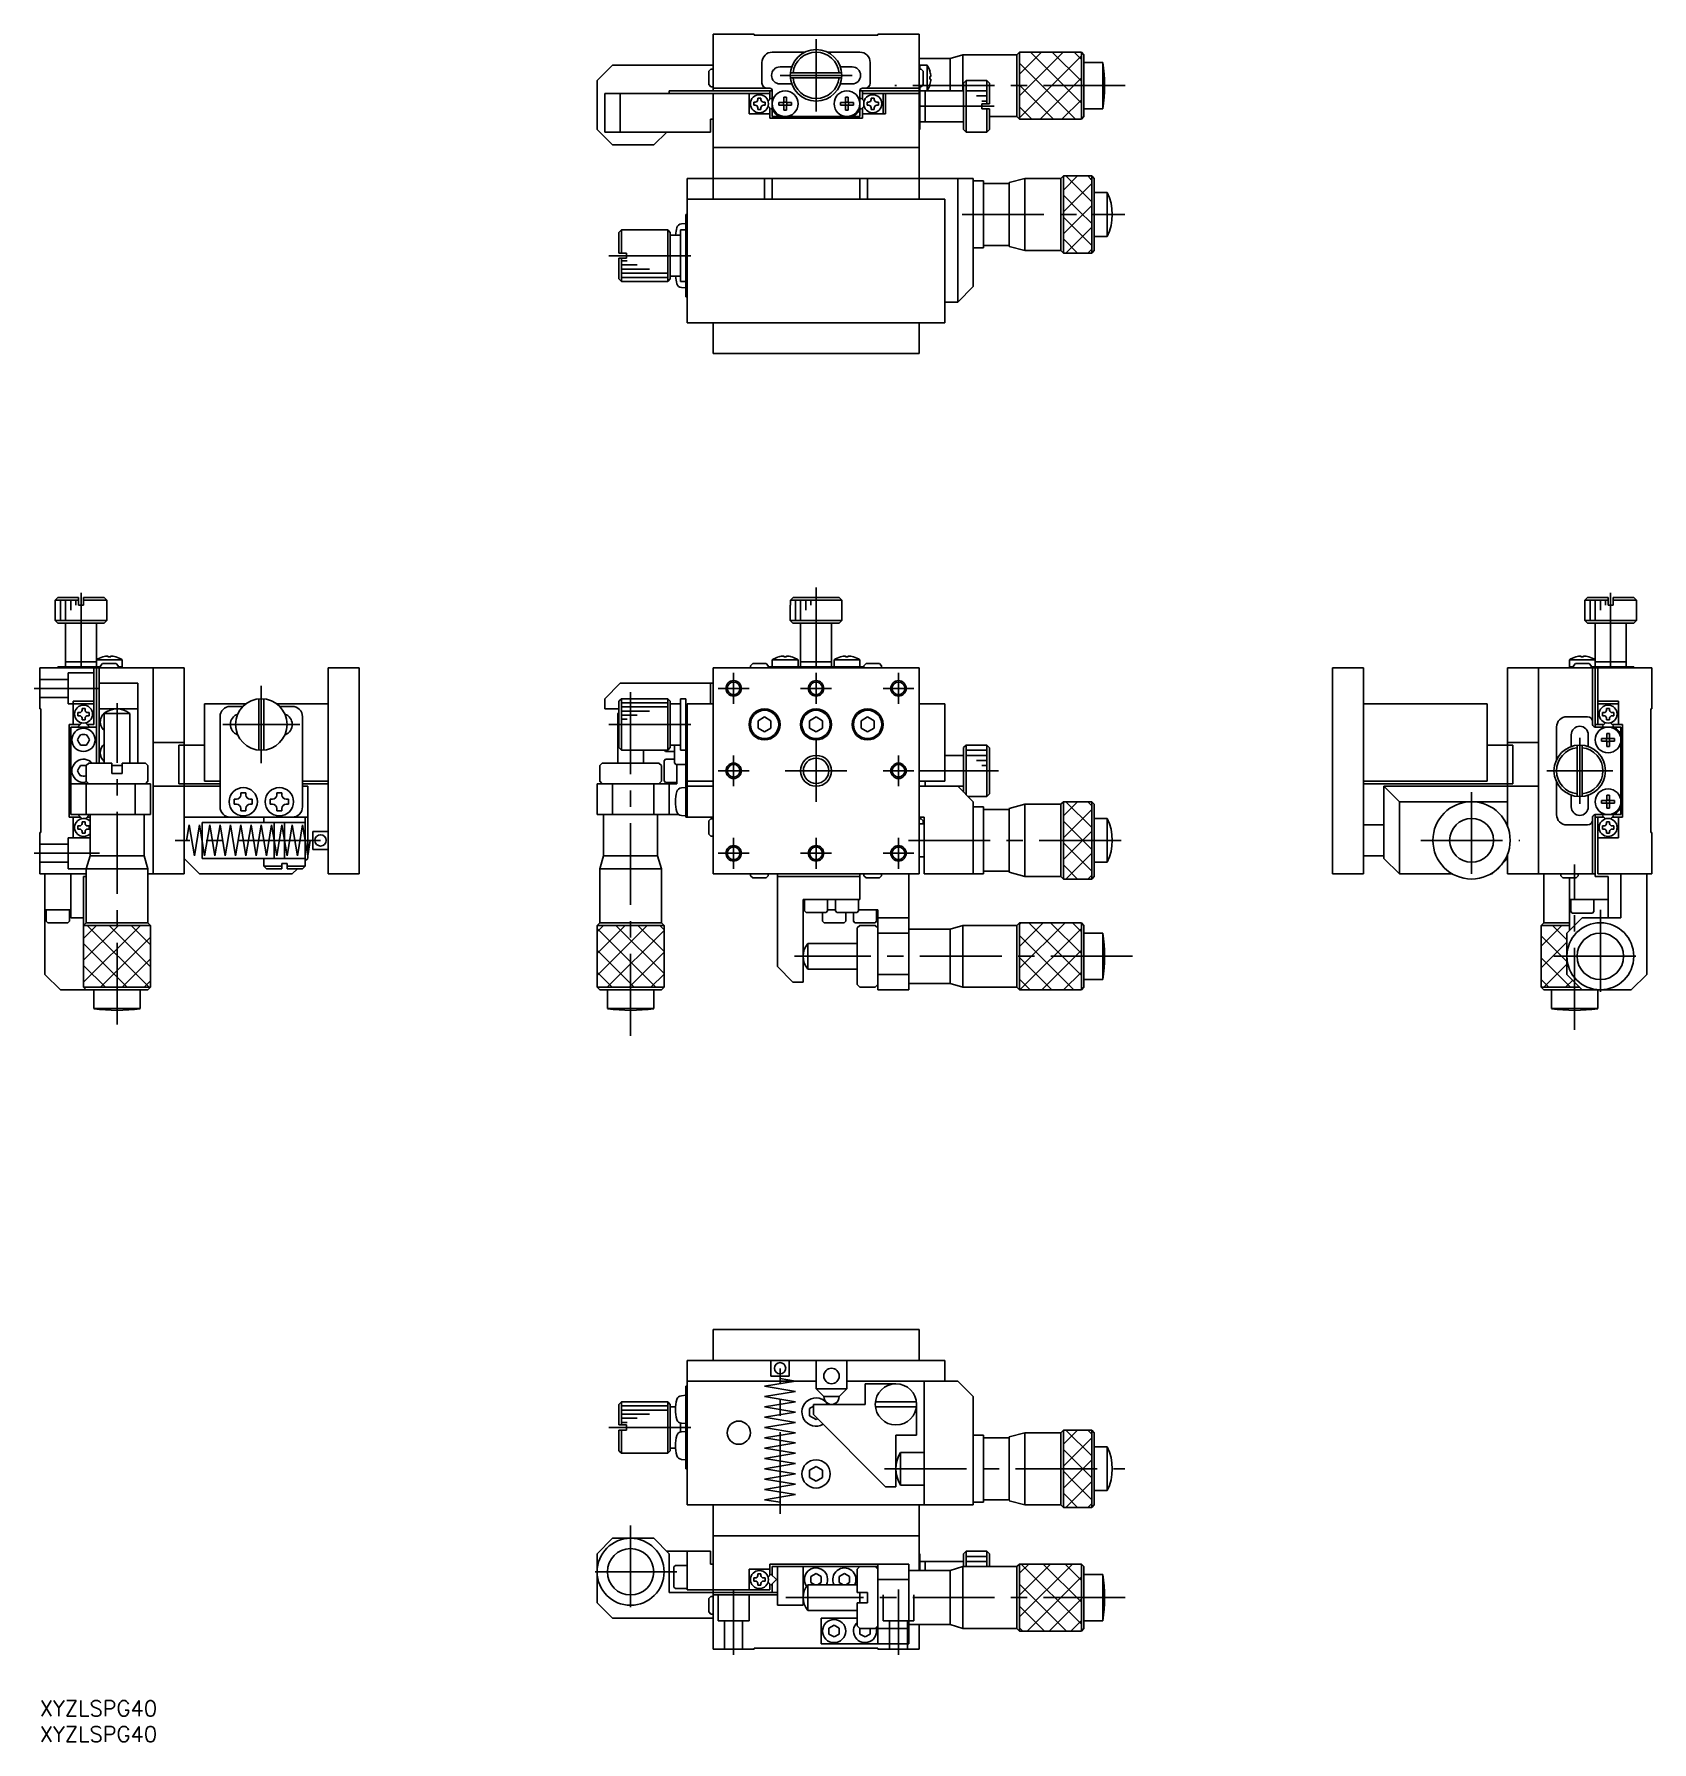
# Model space of a CAD drawing. Extents: x -1 to 313, y -8 to 323.
import ezdxf

# ---------------------------------------------------------------- set-up
doc = ezdxf.new("R2010")
doc.units = 0
doc.header["$LTSCALE"] = 0.5
doc.linetypes.add('CENTER', pattern=[50.8, 31.75, -6.35, 6.35, -6.35])
doc.linetypes.add('DASHED', pattern=[19.05, 12.7, -6.35])
for name, color, linetype in [('MSM_CENTER', 1, 'CENTER'), ('MSM_CONTINUOUS', 7, 'CONTINUOUS'), ('MSM_DASHED', 4, 'DASHED'), ('MSM_NARROW', 5, 'CONTINUOUS'), ('MSM_PART_NUMBER', 7, 'CONTINUOUS')]:
    doc.layers.add(name, color=color, linetype=linetype)
doc.styles.get("Standard").update_dxf_attribs({"font": 'txt.shx', "height": 3, "bigfont": 'bigfont.shx'})

# ---------------------------------------------------------------- blocks, each defined once
blk = doc.blocks.new('*U5')
at = {"layer": 'MSM_PART_NUMBER'}
blk.add_text('XYZLSPG40', height=3, dxfattribs=at).set_placement((0, -3))
blk = doc.blocks.new('*U6')
at = {"layer": 'MSM_PART_NUMBER'}
blk.add_text('XYZLSPG40', height=3, dxfattribs=at).set_placement((0, -8))

msp = doc.modelspace()

# ---------------------------------------------------------------- linework, layer by layer
at = {"layer": 'MSM_CENTER'}
for p, q in [((150.69, 308.42), (150.69, 322.42)), ((143.69, 315.42), (157.69, 315.42)), ((210.72, 313.42), (165.96, 313.42)), ((185.24, 309.42), (170.84, 309.42)), ((179.03, 288.42), (210.62, 288.42)), ((110.48, 280.42), (127.48, 280.42)), ((150.69, 200.45), (150.69, 216.03)), ((8, 215), (8, 200.6)), ((304.93, 215), (304.93, 200.45)), ((134.69, 199.45), (134.69, 193.45)), ((150.69, 199.45), (150.69, 193.45)), ((166.69, 199.45), (166.69, 193.45)), ((11.56, 196.45), (-1.1, 196.45)), ((43, 181.95), (43, 196.95)), ((114.69, 129.03), (114.69, 195.69)), ((131.69, 196.45), (137.69, 196.45)), ((147.69, 196.45), (153.69, 196.45)), ((163.69, 196.45), (169.69, 196.45)), ((15, 131.19), (15, 193.55)), ((35.5, 189.45), (50.5, 189.45)), ((110.48, 189.45), (127.21, 189.45)), ((150.69, 186.45), (150.69, 174.45)), ((298.93, 174.05), (298.93, 186.85)), ((134.69, 183.45), (134.69, 177.45)), ((166.69, 183.45), (166.69, 177.45)), ((131.69, 180.45), (137.69, 180.45)), ((144.69, 180.45), (156.69, 180.45)), ((163.69, 180.45), (169.69, 180.45)), ((186.11, 180.45), (170.69, 180.45)), ((292.53, 180.45), (305.33, 180.45)), ((277.93, 176.33), (277.93, 157.62)), ((54.5, 166.95), (26.3, 166.95)), ((134.69, 167.45), (134.69, 161.45)), ((150.69, 167.45), (150.69, 161.45)), ((166.69, 167.45), (166.69, 161.45)), ((168.61, 166.95), (210.62, 166.95)), ((268.07, 166.95), (287.33, 166.95)), ((11.56, 164.45), (-1.1, 164.45)), ((131.69, 164.45), (137.69, 164.45)), ((147.69, 164.45), (153.69, 164.45)), ((163.69, 164.45), (169.69, 164.45)), ((297.93, 130.19), (297.93, 162.29)), ((302.93, 153.45), (302.93, 135.45)), ((212.12, 144.45), (146.49, 144.45)), ((293.93, 144.45), (311.93, 144.45)), ((143.69, 36.24), (143.69, 64.44)), ((110.48, 53), (127.09, 53)), ((164, 45), (210.62, 45)), ((114.69, 34), (114.69, 16)), ((123.69, 25), (105.69, 25)), ((134.69, 21.56), (134.69, 8.9)), ((210.72, 20), (144.8, 20)), ((166.69, 21.56), (166.69, 8.9))]:
    msp.add_line(p, q, dxfattribs=at)
at = {"layer": 'MSM_CONTINUOUS'}
for p, q in [((138.69, 323.42), (130.69, 323.42)), ((130.69, 323.42), (130.69, 312.42)), ((138.69, 323.22), (138.69, 323.42)), ((138.69, 323.22), (162.69, 323.22)), ((162.69, 323.42), (170.69, 323.42)), ((162.69, 323.42), (162.69, 323.22)), ((170.69, 323.42), (170.69, 301.42)), ((148.51, 319.92), (142.19, 319.92)), ((159.19, 319.92), (152.87, 319.92)), ((170.69, 318.67), (176.69, 318.67)), ((176.69, 318.67), (179.19, 319.42)), ((176.69, 318.67), (176.69, 312.42)), ((189.69, 319.42), (179.19, 319.42)), ((179.19, 312.42), (179.19, 319.42)), ((190.19, 319.92), (189.69, 319.42)), ((189.69, 307.42), (189.69, 319.42)), ((190.19, 319.91), (190.2, 319.92)), ((190.19, 319.92), (190.19, 306.92)), ((202.19, 319.92), (190.19, 319.92)), ((202.19, 319.92), (202.19, 306.92)), ((202.19, 319.92), (202.69, 319.42)), ((202.69, 319.42), (202.69, 307.42)), ((108.19, 314.42), (111.19, 317.42)), ((111.19, 317.42), (130.69, 317.42)), ((129.89, 316.22), (130.29, 316.62)), ((129.89, 316.22), (129.89, 313.62)), ((130.29, 316.62), (130.69, 316.62)), ((140.19, 313.92), (140.19, 317.92)), ((143.69, 317.07), (145.97, 317.07)), ((145.71, 315.92), (155.66, 315.92)), ((155.66, 314.92), (145.71, 314.92)), ((155.41, 317.07), (157.69, 317.07)), ((161.19, 313.92), (161.19, 317.92)), ((172.23, 317.42), (170.69, 317.42)), ((171.09, 316.62), (170.69, 316.62)), ((170.84, 317.42), (170.84, 316.62)), ((171.09, 316.62), (171.49, 316.22)), ((171.49, 313.62), (171.49, 316.22)), ((172.23, 317.42), (172.23, 312.42)), ((172.8, 316.17), (172.81, 316.18)), ((172.8, 315.18), (172.97, 315.18)), ((172.8, 314.66), (172.8, 315.18)), ((202.69, 317.92), (206.35, 317.92)), ((206.35, 317.92), (206.35, 308.92)), ((108.19, 314.42), (108.19, 304.92)), ((141.69, 311.92), (109.69, 311.92)), ((109.69, 311.92), (109.69, 304.42)), ((112.69, 304.42), (112.69, 311.92)), ((122.19, 312.42), (122.19, 311.92)), ((130.69, 312.42), (122.19, 312.42)), ((130.29, 313.22), (129.89, 313.62)), ((130.29, 313.22), (130.69, 313.22)), ((130.69, 312.92), (141.69, 312.92)), ((130.69, 312.42), (142.19, 312.42)), ((130.69, 301.42), (130.69, 311.92)), ((137.69, 311.92), (137.69, 307.92)), ((141.19, 312.92), (141.69, 312.92)), ((141.69, 312.42), (141.69, 310.73)), ((142.19, 312.42), (142.19, 307.42)), ((142.19, 309.42), (142.19, 312.42)), ((145.97, 313.77), (143.69, 313.77)), ((157.69, 313.77), (155.41, 313.77)), ((170.69, 312.42), (159.19, 312.42)), ((159.19, 312.42), (159.19, 307.42)), ((159.19, 309.42), (159.19, 312.42)), ((170.69, 312.92), (159.69, 312.92)), ((159.69, 312.92), (160.19, 312.92)), ((159.69, 312.42), (159.69, 310.73)), ((170.69, 311.92), (159.69, 311.92)), ((163.69, 311.92), (163.69, 307.92)), ((164.19, 311.92), (164.19, 307.92)), ((164.19, 311.92), (170.84, 311.92)), ((171.09, 313.22), (170.69, 313.22)), ((170.84, 313.22), (170.84, 304.92)), ((179.34, 312.42), (170.84, 312.42)), ((171.49, 313.62), (171.09, 313.22)), ((171.84, 306.42), (171.84, 312.42)), ((172.97, 314.66), (172.8, 314.66)), ((172.81, 313.65), (172.8, 313.66)), ((179.84, 314.42), (179.34, 313.92)), ((179.34, 304.92), (179.34, 313.92)), ((183.84, 314.42), (179.84, 314.42)), ((179.84, 314.42), (179.84, 304.42)), ((183.84, 309.92), (183.84, 314.42)), ((184.34, 313.92), (183.84, 314.42)), ((184.34, 313.92), (184.34, 309.92)), ((138.59, 310.22), (138.59, 309.62)), ((138.59, 310.22), (138.89, 310.22)), ((138.59, 309.62), (138.89, 309.62)), ((139.39, 311.02), (139.39, 310.72)), ((139.99, 311.02), (139.39, 311.02)), ((139.39, 308.82), (139.39, 309.12)), ((139.39, 308.82), (139.99, 308.82)), ((139.99, 311.02), (139.99, 310.72)), ((139.99, 308.82), (139.99, 309.12)), ((140.79, 310.22), (140.49, 310.22)), ((140.79, 309.62), (140.49, 309.62)), ((140.79, 310.22), (140.79, 309.62)), ((141.37, 310.41), (141.94, 310.98)), ((141.37, 309.43), (141.94, 308.86)), ((141.69, 309.11), (141.69, 307.12)), ((141.94, 310.98), (142.19, 310.73)), ((141.94, 308.86), (142.19, 309.11)), ((143.43, 310.18), (144.43, 310.18)), ((143.43, 309.66), (143.43, 310.18)), ((144.43, 309.66), (143.43, 309.66)), ((144.39, 309.66), (144.39, 310.18)), ((144.43, 311.17), (144.95, 311.17)), ((144.43, 310.18), (144.43, 311.17)), ((144.43, 310.22), (144.95, 310.22)), ((144.43, 308.66), (144.43, 309.66)), ((144.95, 309.61), (144.43, 309.61)), ((144.95, 308.66), (144.43, 308.66)), ((144.95, 311.17), (144.95, 310.18)), ((144.95, 310.18), (145.95, 310.18)), ((144.95, 309.66), (144.95, 308.66)), ((145.95, 309.66), (144.95, 309.66)), ((144.99, 310.18), (144.99, 309.66)), ((145.95, 310.18), (145.95, 309.66)), ((155.43, 310.18), (156.43, 310.18)), ((155.43, 309.66), (155.43, 310.18)), ((156.43, 309.66), (155.43, 309.66)), ((156.39, 309.66), (156.39, 310.18)), ((156.43, 311.17), (156.95, 311.17)), ((156.43, 310.18), (156.43, 311.17)), ((156.43, 310.22), (156.95, 310.22)), ((156.43, 308.66), (156.43, 309.66)), ((156.95, 309.61), (156.43, 309.61)), ((156.95, 308.66), (156.43, 308.66)), ((156.95, 311.17), (156.95, 310.18)), ((156.95, 310.18), (157.95, 310.18)), ((156.95, 309.66), (156.95, 308.66)), ((157.95, 309.66), (156.95, 309.66)), ((156.99, 310.18), (156.99, 309.66)), ((157.95, 310.18), (157.95, 309.66)), ((159.44, 310.98), (159.19, 310.73)), ((159.19, 309.13), (159.19, 307.92)), ((159.44, 308.86), (159.19, 309.11)), ((160.01, 310.41), (159.44, 310.98)), ((160.01, 309.43), (159.44, 308.86)), ((159.69, 309.11), (159.69, 307.12)), ((160.59, 310.22), (160.89, 310.22)), ((160.59, 310.22), (160.59, 309.62)), ((160.59, 309.62), (160.89, 309.62)), ((161.39, 311.02), (161.99, 311.02)), ((161.39, 311.02), (161.39, 310.72)), ((161.39, 308.82), (161.39, 309.12)), ((161.99, 308.82), (161.39, 308.82)), ((161.99, 311.02), (161.99, 310.72)), ((161.99, 308.82), (161.99, 309.12)), ((162.79, 310.22), (162.49, 310.22)), ((162.79, 309.62), (162.49, 309.62)), ((162.79, 310.22), (162.79, 309.62)), ((182.84, 308.92), (182.84, 309.92)), ((184.34, 309.92), (182.84, 309.92)), ((182.84, 308.92), (184.34, 308.92)), ((183.84, 304.42), (183.84, 308.92)), ((184.34, 308.92), (184.34, 304.92)), ((202.69, 308.92), (206.35, 308.92)), ((111.19, 301.92), (108.19, 304.92)), ((130.19, 306.92), (130.69, 306.92)), ((130.19, 304.42), (130.19, 306.92)), ((137.69, 307.92), (141.69, 307.92)), ((159.69, 307.12), (141.69, 307.12)), ((159.19, 307.42), (142.19, 307.42)), ((144.19, 307.42), (159.04, 307.42)), ((164.19, 307.92), (159.69, 307.92)), ((170.84, 304.92), (170.69, 304.92)), ((170.84, 306.42), (179.34, 306.42)), ((179.34, 304.92), (179.84, 304.42)), ((183.84, 304.42), (184.34, 304.92)), ((189.69, 307.42), (184.34, 307.42)), ((189.69, 307.42), (190.19, 306.92)), ((202.19, 306.92), (190.19, 306.92)), ((202.19, 306.92), (202.69, 307.42)), ((130.19, 304.42), (109.69, 304.42)), ((111.19, 301.92), (119.19, 301.92)), ((121.69, 304.42), (119.19, 301.92)), ((179.84, 304.42), (183.84, 304.42)), ((130.69, 301.42), (170.69, 301.42)), ((170.69, 301.42), (130.69, 301.42)), ((130.69, 291.42), (130.69, 301.42)), ((170.69, 291.42), (170.69, 301.42)), ((181.19, 295.42), (125.69, 295.42)), ((125.69, 267.42), (125.69, 295.42)), ((140.69, 291.42), (140.69, 295.42)), ((142.19, 291.42), (142.19, 295.42)), ((159.19, 291.42), (159.19, 295.42)), ((160.69, 291.42), (160.69, 295.42)), ((178.19, 295.42), (178.19, 271.42)), ((181.19, 295.42), (181.19, 274.42)), ((191.19, 295.42), (188.19, 294.61)), ((191.19, 295.42), (198.19, 295.42)), ((191.19, 281.42), (191.19, 295.42)), ((198.19, 295.42), (198.69, 295.92)), ((198.19, 295.42), (198.19, 281.42)), ((198.69, 295.92), (198.69, 280.92)), ((204.19, 295.92), (198.69, 295.92)), ((204.19, 280.92), (204.19, 295.92)), ((204.19, 295.92), (204.69, 295.42)), ((204.69, 295.42), (204.69, 281.42)), ((181.19, 294.92), (183.19, 294.92)), ((183.19, 294.92), (183.19, 281.92)), ((183.19, 294.42), (188.19, 294.42)), ((188.19, 282.22), (188.19, 294.61)), ((207.19, 292.67), (204.69, 292.67)), ((207.19, 292.67), (207.19, 284.17)), ((125.39, 288.42), (125.69, 288.42)), ((125.39, 272.42), (125.39, 288.42)), ((175.69, 291.42), (125.69, 291.42)), ((175.69, 291.42), (175.69, 267.42)), ((112.39, 284.92), (112.89, 285.42)), ((112.89, 285.42), (112.89, 280.92)), ((112.89, 285.42), (121.89, 285.42)), ((121.89, 285.42), (121.89, 275.42)), ((121.89, 285.42), (122.39, 284.92)), ((124.39, 285.42), (124.39, 275.42)), ((124.39, 285.42), (125.39, 285.42)), ((125.39, 286.67), (124.54, 286.59)), ((112.39, 284.92), (112.39, 280.92)), ((122.39, 275.92), (122.39, 284.92)), ((122.39, 284.42), (124.39, 284.42)), ((181.19, 281.92), (183.19, 281.92)), ((183.19, 282.42), (188.19, 282.42)), ((191.19, 281.42), (188.19, 282.22)), ((207.19, 284.17), (204.69, 284.17)), ((112.39, 280.92), (113.89, 280.92)), ((112.39, 279.92), (112.39, 275.92)), ((113.89, 279.92), (112.39, 279.92)), ((112.89, 279.92), (112.89, 275.42)), ((113.89, 280.92), (113.89, 279.92)), ((191.19, 281.42), (198.19, 281.42)), ((198.69, 280.92), (198.19, 281.42)), ((204.19, 280.92), (198.69, 280.92)), ((204.69, 281.42), (204.19, 280.92)), ((112.39, 275.92), (112.89, 275.42)), ((112.89, 275.42), (121.89, 275.42)), ((122.39, 275.92), (121.89, 275.42)), ((124.39, 276.42), (122.39, 276.42)), ((124.39, 275.42), (125.39, 275.42)), ((124.54, 274.24), (125.39, 274.17)), ((125.69, 272.42), (125.39, 272.42)), ((178.19, 271.42), (181.19, 274.42)), ((175.69, 271.42), (178.19, 271.42)), ((125.69, 267.42), (175.69, 267.42)), ((130.69, 267.42), (130.69, 261.42)), ((170.69, 267.42), (170.69, 261.42)), ((130.69, 261.42), (170.69, 261.42)), ((3.5, 214.1), (3, 213.6)), ((7.5, 213.6), (3, 213.6)), ((3, 213.6), (3, 209.6)), ((3.5, 214.1), (7.5, 214.1)), ((7.5, 214.1), (7.5, 212.6)), ((8.5, 212.6), (7.5, 212.6)), ((8.5, 214.1), (12.5, 214.1)), ((8.5, 212.6), (8.5, 214.1)), ((13, 213.6), (8.5, 213.6)), ((13, 213.6), (12.5, 214.1)), ((13, 209.6), (13, 213.6)), ((145.71, 212.6), (145.69, 212.6)), ((145.69, 212.6), (145.69, 209.6)), ((145.71, 213.6), (146.22, 214.1)), ((155.66, 213.6), (145.71, 213.6)), ((145.71, 213.6), (145.71, 212.6)), ((146.22, 214.1), (155.16, 214.1)), ((155.16, 214.1), (155.66, 213.6)), ((155.66, 212.6), (155.66, 213.6)), ((155.69, 212.6), (155.66, 212.6)), ((155.69, 209.6), (155.69, 212.6)), ((300.43, 214.1), (299.93, 213.6)), ((304.43, 213.6), (299.93, 213.6)), ((299.93, 213.6), (299.93, 209.6)), ((300.43, 214.1), (304.43, 214.1)), ((304.43, 214.1), (304.43, 212.6)), ((305.43, 212.6), (304.43, 212.6)), ((305.43, 214.1), (309.43, 214.1)), ((305.43, 212.6), (305.43, 214.1)), ((309.93, 213.6), (305.43, 213.6)), ((309.93, 213.6), (309.43, 214.1)), ((309.93, 209.6), (309.93, 213.6)), ((3, 209.6), (3.5, 209.1)), ((3, 209.6), (13, 209.6)), ((12.5, 209.1), (3.5, 209.1)), ((5, 209.1), (5, 200.6)), ((11, 200.6), (11, 209.1)), ((12.5, 209.1), (13, 209.6)), ((145.69, 209.6), (155.69, 209.6)), ((145.69, 209.6), (146.19, 209.1)), ((155.19, 209.1), (146.19, 209.1)), ((147.69, 209.1), (147.69, 200.6)), ((153.69, 200.6), (153.69, 209.1)), ((155.19, 209.1), (155.69, 209.6)), ((299.93, 209.6), (309.93, 209.6)), ((299.93, 209.6), (300.43, 209.1)), ((309.43, 209.1), (300.43, 209.1)), ((301.93, 209.1), (301.93, 200.6)), ((307.93, 200.6), (307.93, 209.1)), ((309.43, 209.1), (309.93, 209.6)), ((12.24, 202.57), (12.24, 202.57)), ((13.24, 202.74), (13.24, 202.57)), ((13.76, 202.57), (13.24, 202.57)), ((13.76, 202.74), (13.76, 202.57)), ((14.76, 202.57), (14.76, 202.57)), ((143.43, 202.57), (143.43, 202.57)), ((144.43, 202.57), (144.43, 202.74)), ((144.95, 202.57), (144.43, 202.57)), ((144.95, 202.74), (144.95, 202.57)), ((145.95, 202.57), (145.95, 202.57)), ((155.43, 202.57), (155.43, 202.57)), ((156.43, 202.74), (156.43, 202.57)), ((156.95, 202.57), (156.43, 202.57)), ((156.95, 202.74), (156.95, 202.57)), ((157.95, 202.57), (157.95, 202.57)), ((298.17, 202.57), (298.17, 202.57)), ((299.17, 202.57), (299.17, 202.74)), ((299.69, 202.57), (299.17, 202.57)), ((299.69, 202.74), (299.69, 202.57)), ((0, 192.45), (0, 200.45)), ((28, 200.45), (0, 200.45)), ((3.5, 200.6), (3.5, 200.45)), ((3.5, 200.6), (11.8, 200.6)), ((11, 201.6), (5, 201.6)), ((10.5, 200.45), (10.5, 189.45)), ((11, 201.99), (16, 201.99)), ((11, 200.45), (11, 181.95)), ((11.5, 200.45), (11.5, 181.95)), ((12.2, 201.25), (11.8, 200.85)), ((11.8, 200.85), (11.8, 200.45)), ((12.2, 201.25), (14.8, 201.25)), ((15.2, 200.85), (14.8, 201.25)), ((15.2, 200.85), (15.2, 200.45)), ((15.2, 200.6), (16, 200.6)), ((16, 200.45), (16, 201.99)), ((22, 160.45), (22, 200.45)), ((22, 200.45), (22, 160.45)), ((28, 200.45), (28, 160.45)), ((56, 200.45), (56, 160.45)), ((62, 200.45), (56, 200.45)), ((62, 200.45), (62, 160.45)), ((130.69, 200.45), (130.69, 160.45)), ((130.69, 200.45), (170.69, 200.45)), ((137.99, 200.85), (138.39, 201.25)), ((137.99, 200.85), (137.99, 200.45)), ((140.99, 201.25), (138.39, 201.25)), ((140.99, 201.25), (141.39, 200.85)), ((141.39, 200.85), (141.39, 200.45)), ((141.39, 200.6), (159.99, 200.6)), ((142.19, 201.99), (147.19, 201.99)), ((142.19, 201.99), (142.19, 200.45)), ((147.19, 200.6), (147.19, 201.99)), ((153.69, 201.6), (147.69, 201.6)), ((154.19, 201.99), (159.19, 201.99)), ((154.19, 201.99), (154.19, 200.6)), ((159.19, 200.45), (159.19, 201.99)), ((159.99, 200.85), (160.39, 201.25)), ((159.99, 200.85), (159.99, 200.45)), ((162.99, 201.25), (160.39, 201.25)), ((162.99, 201.25), (163.39, 200.85)), ((163.39, 200.85), (163.39, 200.45)), ((170.69, 200.45), (170.69, 160.45)), ((250.93, 200.45), (256.93, 200.45)), ((250.93, 200.45), (250.93, 160.45)), ((256.93, 200.45), (256.93, 160.45)), ((312.93, 200.45), (284.93, 200.45)), ((284.93, 169.65), (284.93, 200.45)), ((290.93, 200.45), (290.93, 160.45)), ((296.93, 201.99), (301.93, 201.99)), ((296.93, 201.99), (296.93, 200.45)), ((296.93, 200.6), (297.73, 200.6)), ((297.73, 200.85), (298.13, 201.25)), ((297.73, 200.85), (297.73, 200.45)), ((300.73, 201.25), (298.13, 201.25)), ((300.73, 201.25), (301.13, 200.85)), ((301.13, 200.85), (301.13, 200.45)), ((301.13, 200.6), (309.43, 200.6)), ((301.43, 200.45), (301.43, 189.45)), ((307.93, 201.6), (301.93, 201.6)), ((301.93, 200.45), (301.93, 188.95)), ((302.43, 200.6), (302.43, 193.95)), ((302.43, 200.45), (302.43, 189.45)), ((309.43, 200.6), (309.43, 200.45)), ((312.93, 192.45), (312.93, 200.45)), ((19, 197.45), (11.5, 197.45)), ((19, 181.95), (19, 197.45)), ((109.69, 194.45), (112.69, 197.45)), ((130.69, 197.45), (112.69, 197.45)), ((130.19, 197.45), (130.19, 193.45)), ((0, 192.45), (0.2, 192.45)), ((0.2, 168.45), (0.2, 192.45)), ((6.5, 193.95), (6.5, 189.45)), ((6.5, 193.95), (10.5, 193.95)), ((6.5, 193.45), (10.5, 193.45)), ((8.8, 192.55), (8.2, 192.55)), ((8.2, 192.55), (8.2, 192.25)), ((8.8, 192.55), (8.8, 192.25)), ((19, 192.45), (11.5, 192.45)), ((32, 178.45), (32, 193.45)), ((40, 193.45), (32, 193.45)), ((37, 192.95), (39.39, 192.95)), ((42.5, 184.48), (42.5, 194.43)), ((43.5, 184.48), (43.5, 194.43)), ((56, 193.45), (46, 193.45)), ((46.57, 192.95), (49, 192.95)), ((109.69, 194.45), (109.69, 192.45)), ((112.39, 192.45), (109.69, 192.45)), ((112.39, 193.95), (112.89, 194.45)), ((112.39, 193.95), (112.39, 184.95)), ((112.89, 194.45), (112.89, 184.45)), ((112.89, 194.45), (121.89, 194.45)), ((121.89, 194.45), (121.89, 184.45)), ((121.89, 194.45), (122.39, 193.95)), ((122.39, 184.95), (122.39, 193.95)), ((122.39, 193.45), (124.39, 193.45)), ((124.39, 194.45), (124.39, 184.45)), ((124.39, 194.45), (125.39, 194.45)), ((125.39, 194.45), (125.39, 171.45)), ((125.69, 192.95), (125.39, 192.95)), ((125.69, 171.45), (125.69, 193.45)), ((125.69, 193.45), (130.69, 193.45)), ((170.69, 193.45), (175.69, 193.45)), ((175.69, 193.45), (175.69, 178.45)), ((256.93, 193.45), (280.93, 193.45)), ((280.93, 178.45), (280.93, 193.45)), ((302.43, 193.95), (306.43, 193.95)), ((302.43, 193.45), (306.43, 193.45)), ((304.73, 192.55), (304.13, 192.55)), ((304.13, 192.55), (304.13, 192.25)), ((304.73, 192.55), (304.73, 192.25)), ((306.43, 193.95), (306.43, 189.45)), ((312.73, 192.45), (312.93, 192.45)), ((312.73, 192.45), (312.73, 168.45)), ((5.7, 189.45), (5.7, 171.45)), ((7.84, 189.45), (5.7, 189.45)), ((6, 188.95), (6, 171.95)), ((6, 188.95), (11, 188.95)), ((7.4, 191.75), (7.4, 191.15)), ((7.4, 191.75), (7.7, 191.75)), ((7.4, 191.15), (7.7, 191.15)), ((8.13, 189.74), (7.44, 189.05)), ((7.44, 189.05), (7.54, 188.95)), ((8.2, 190.35), (8.2, 190.65)), ((8.2, 190.35), (8.8, 190.35)), ((8.8, 190.35), (8.8, 190.65)), ((8.87, 189.74), (9.56, 189.05)), ((10.5, 189.45), (9.16, 189.45)), ((9.6, 191.75), (9.3, 191.75)), ((9.6, 191.15), (9.3, 191.15)), ((9.56, 189.05), (9.46, 188.95)), ((9.6, 191.75), (9.6, 191.15)), ((12.5, 191.58), (17.5, 191.58)), ((12.5, 191.58), (12.5, 181.95)), ((17.5, 191.58), (17.5, 181.95)), ((35, 173.45), (35, 190.95)), ((51, 190.95), (51, 173.45)), ((112.39, 191.58), (112.19, 191.58)), ((112.19, 191.58), (112.19, 181.95)), ((140.69, 190.9), (139.44, 190.17)), ((139.44, 190.17), (139.44, 188.73)), ((141.94, 190.17), (140.69, 190.9)), ((141.94, 188.73), (141.94, 190.17)), ((150.69, 190.9), (149.44, 190.17)), ((149.44, 190.17), (149.44, 188.73)), ((151.94, 190.17), (150.69, 190.9)), ((151.94, 188.73), (151.94, 190.17)), ((160.69, 190.9), (159.44, 190.17)), ((159.44, 190.17), (159.44, 188.73)), ((161.94, 190.17), (160.69, 190.9)), ((161.94, 188.73), (161.94, 190.17)), ((294.43, 188.95), (294.43, 182.63)), ((296.43, 190.95), (300.43, 190.95)), ((301.93, 189.45), (303.62, 189.45)), ((301.93, 188.95), (306.93, 188.95)), ((303.33, 191.75), (303.33, 191.15)), ((303.33, 191.75), (303.63, 191.75)), ((303.33, 191.15), (303.63, 191.15)), ((303.94, 189.77), (303.37, 189.2)), ((303.37, 189.2), (303.62, 188.95)), ((304.13, 190.35), (304.13, 190.65)), ((304.13, 190.35), (304.73, 190.35)), ((304.73, 190.35), (304.73, 190.65)), ((304.92, 189.77), (305.49, 189.2)), ((305.53, 191.75), (305.23, 191.75)), ((305.53, 191.15), (305.23, 191.15)), ((305.24, 189.45), (307.23, 189.45)), ((305.49, 189.2), (305.24, 188.95)), ((305.53, 191.75), (305.53, 191.15)), ((306.93, 188.95), (306.93, 171.95)), ((307.23, 189.45), (307.23, 171.45)), ((22, 185.95), (28, 185.95)), ((139.44, 188.73), (140.69, 188.01)), ((140.69, 188.01), (141.94, 188.73)), ((149.44, 188.73), (150.69, 188.01)), ((150.69, 188.01), (151.94, 188.73)), ((159.44, 188.73), (160.69, 188.01)), ((160.69, 188.01), (161.94, 188.73)), ((284.93, 185.95), (290.93, 185.95)), ((297.28, 185.17), (297.28, 187.45)), ((300.58, 187.45), (300.58, 185.17)), ((303.17, 186.71), (304.17, 186.71)), ((303.17, 186.19), (303.17, 186.71)), ((304.17, 186.19), (303.17, 186.19)), ((304.13, 186.19), (304.13, 186.71)), ((304.17, 187.71), (304.69, 187.71)), ((304.17, 186.71), (304.17, 187.71)), ((304.17, 186.75), (304.69, 186.75)), ((304.17, 185.19), (304.17, 186.19)), ((304.69, 186.15), (304.17, 186.15)), ((304.69, 187.71), (304.69, 186.71)), ((304.69, 186.71), (305.69, 186.71)), ((304.69, 186.19), (304.69, 185.19)), ((305.69, 186.19), (304.69, 186.19)), ((304.73, 186.71), (304.73, 186.19)), ((305.69, 186.71), (305.69, 186.19)), ((32, 185.45), (27, 185.45)), ((27, 185.45), (27, 177.95)), ((112.39, 184.95), (112.89, 184.45)), ((112.89, 184.45), (121.89, 184.45)), ((117.19, 184.45), (117.19, 181.95)), ((121.19, 182.4), (121.49, 182.7)), ((121.19, 178.5), (121.19, 182.4)), ((121.24, 184.45), (121.49, 184.2)), ((121.49, 184.2), (123.19, 184.2)), ((121.49, 182.7), (123.19, 182.7)), ((122.39, 184.95), (121.89, 184.45)), ((124.39, 185.45), (122.39, 185.45)), ((123.19, 182), (123.19, 185.45)), ((124.39, 184.45), (125.39, 184.45)), ((179.34, 183.45), (175.69, 183.45)), ((179.84, 185.45), (179.34, 184.95)), ((179.34, 176.3), (179.34, 184.95)), ((182.84, 185.45), (179.84, 185.45)), ((179.84, 185.45), (179.84, 175.8)), ((182.84, 185.43), (182.84, 185.45)), ((183.84, 185.43), (182.84, 185.43)), ((183.84, 175.48), (183.84, 185.43)), ((183.84, 185.43), (184.34, 184.92)), ((184.34, 175.98), (184.34, 184.92)), ((280.93, 185.45), (285.93, 185.45)), ((285.93, 185.45), (285.93, 177.95)), ((298.43, 175.48), (298.43, 185.43)), ((299.43, 185.43), (299.43, 175.48)), ((304.69, 185.19), (304.17, 185.19)), ((9, 181.45), (9.5, 181.95)), ((9, 178.45), (9, 181.45)), ((14, 181.95), (9.5, 181.95)), ((14, 181.95), (14, 179.95)), ((16, 181.45), (14, 181.45)), ((16, 179.95), (14, 179.95)), ((16, 181.95), (16, 179.95)), ((20.5, 181.95), (16, 181.95)), ((20.5, 181.95), (21, 181.45)), ((21, 181.45), (21, 178.45)), ((109.19, 181.95), (108.69, 181.45)), ((108.69, 181.45), (108.69, 178.45)), ((120.19, 181.95), (109.19, 181.95)), ((120.69, 181.45), (120.19, 181.95)), ((120.69, 181.45), (120.69, 178.45)), ((123.19, 182), (123.49, 181.7)), ((123.49, 181.7), (125.39, 181.7)), ((123.69, 181.7), (123.69, 177.95)), ((6, 177.95), (21.5, 177.95)), ((9.5, 177.95), (9, 178.45)), ((9, 177.95), (9, 171.95)), ((18.5, 177.95), (18.5, 171.95)), ((21, 178.45), (20.5, 177.95)), ((21.5, 177.95), (21.5, 171.95)), ((22, 177.45), (35, 177.45)), ((27, 177.95), (35, 177.95)), ((32, 178.45), (35, 178.45)), ((40, 176.2), (39, 176.2)), ((39, 176.2), (39, 175.75)), ((40, 176.2), (40, 175.75)), ((47, 176.2), (46, 176.2)), ((46, 176.2), (46, 175.75)), ((47, 176.2), (47, 175.75)), ((51, 178.45), (56, 178.45)), ((51, 177.95), (56, 177.95)), ((51, 177.45), (52, 177.45)), ((52, 177.45), (52, 163.45)), ((108.19, 171.95), (108.19, 177.95)), ((108.19, 177.95), (123.69, 177.95)), ((108.69, 178.45), (109.19, 177.95)), ((111.19, 171.95), (111.19, 177.95)), ((119.19, 171.95), (119.19, 177.95)), ((120.19, 177.95), (120.69, 178.45)), ((121.19, 178.5), (121.49, 178.2)), ((121.49, 178.2), (123.69, 178.2)), ((122.19, 171.95), (122.19, 177.95)), ((124.54, 177.13), (125.39, 177.2)), ((130.69, 178.45), (125.69, 178.45)), ((130.69, 177.45), (125.69, 177.45)), ((170.69, 178.45), (175.69, 178.45)), ((170.69, 177.45), (178.19, 177.45)), ((170.84, 177.45), (179.34, 177.45)), ((171.84, 177.45), (171.84, 178.45)), ((178.19, 177.45), (181.19, 174.45)), ((184.34, 175.98), (183.84, 175.48)), ((256.93, 178.45), (280.93, 178.45)), ((256.93, 177.95), (285.93, 177.95)), ((260.93, 177.45), (263.93, 174.45)), ((260.93, 177.45), (260.93, 163.45)), ((290.93, 177.45), (260.93, 177.45)), ((294.43, 171.95), (294.43, 178.27)), ((297.28, 173.45), (297.28, 175.73)), ((300.58, 175.73), (300.58, 173.45)), ((304.17, 175.71), (304.69, 175.71)), ((304.17, 174.71), (304.17, 175.71)), ((304.69, 175.71), (304.69, 174.71)), ((37.75, 174.95), (37.75, 173.95)), ((37.75, 174.95), (38.2, 174.95)), ((37.75, 173.95), (38.2, 173.95)), ((39, 172.7), (39, 173.15)), ((39, 172.7), (40, 172.7)), ((40, 172.7), (40, 173.15)), ((41.25, 174.95), (40.8, 174.95)), ((41.25, 173.95), (40.8, 173.95)), ((41.25, 173.95), (41.25, 174.95)), ((44.75, 174.95), (44.75, 173.95)), ((44.75, 174.95), (45.2, 174.95)), ((44.75, 173.95), (45.2, 173.95)), ((46, 172.7), (46, 173.15)), ((46, 172.7), (47, 172.7)), ((47, 172.7), (47, 173.15)), ((48.25, 174.95), (47.8, 174.95)), ((48.25, 173.95), (47.8, 173.95)), ((48.25, 173.95), (48.25, 174.95)), ((180.19, 175.45), (182.84, 175.45)), ((181.19, 174.45), (181.19, 160.45)), ((181.19, 173.45), (183.19, 173.45)), ((182.84, 175.48), (183.84, 175.48)), ((182.84, 175.45), (182.84, 175.48)), ((183.19, 173.45), (183.19, 160.45)), ((183.19, 172.95), (188.19, 172.95)), ((191.19, 173.95), (188.19, 173.15)), ((188.19, 173.15), (188.19, 160.76)), ((191.19, 173.95), (198.19, 173.95)), ((191.19, 173.95), (191.19, 159.95)), ((198.19, 173.95), (198.69, 174.45)), ((198.19, 159.95), (198.19, 173.95)), ((198.69, 174.45), (198.69, 159.45)), ((204.19, 174.45), (198.69, 174.45)), ((204.19, 159.45), (204.19, 174.45)), ((204.19, 174.45), (204.69, 173.95)), ((204.69, 173.95), (204.69, 159.95)), ((263.93, 174.45), (263.93, 160.45)), ((263.93, 174.45), (284.93, 174.45)), ((303.17, 174.71), (304.17, 174.71)), ((303.17, 174.19), (303.17, 174.71)), ((304.17, 174.19), (303.17, 174.19)), ((304.13, 174.19), (304.13, 174.71)), ((304.17, 174.75), (304.69, 174.75)), ((304.17, 173.19), (304.17, 174.19)), ((304.69, 174.15), (304.17, 174.15)), ((304.69, 173.19), (304.17, 173.19)), ((304.69, 174.71), (305.69, 174.71)), ((304.69, 174.19), (304.69, 173.19)), ((305.69, 174.19), (304.69, 174.19)), ((304.73, 174.71), (304.73, 174.19)), ((305.69, 174.71), (305.69, 174.19)), ((7.86, 171.45), (5.7, 171.45)), ((6, 171.95), (21.5, 171.95)), ((6.5, 167.45), (6.5, 171.45)), ((8.14, 171.17), (7.36, 171.95)), ((7.4, 169.75), (7.4, 169.15)), ((7.4, 169.75), (7.7, 169.75)), ((7.4, 169.15), (7.7, 169.15)), ((8.8, 170.55), (8.2, 170.55)), ((8.2, 170.55), (8.2, 170.25)), ((8.8, 170.55), (8.8, 170.25)), ((8.89, 171.16), (9.68, 171.95)), ((9.18, 171.45), (9.75, 171.45)), ((9.6, 169.75), (9.3, 169.75)), ((9.6, 169.15), (9.3, 169.15)), ((9.6, 169.75), (9.6, 169.15)), ((9.75, 163.95), (9.75, 171.95)), ((20.25, 171.95), (20.25, 163.95)), ((28, 171.45), (52, 171.45)), ((28.5, 166.95), (29, 169.95)), ((29, 169.95), (30, 163.95)), ((30, 163.95), (31, 169.95)), ((31, 169.95), (32, 163.95)), ((31.5, 170.45), (31.5, 163.45)), ((31.5, 170.45), (51.5, 170.45)), ((32, 163.95), (33, 169.95)), ((33, 169.95), (34, 163.95)), ((34, 163.95), (35, 169.95)), ((35, 169.95), (36, 163.95)), ((36, 163.95), (37, 169.95)), ((37, 169.95), (38, 163.95)), ((38, 163.95), (39, 169.95)), ((39, 169.95), (40, 163.95)), ((40, 163.95), (41, 169.95)), ((41, 169.95), (42, 163.95)), ((42, 163.95), (43, 169.95)), ((43, 169.95), (44, 163.95)), ((43.5, 170.45), (43.5, 171.45)), ((44, 163.95), (45, 169.95)), ((45, 169.95), (46, 163.95)), ((45.5, 170.45), (45.5, 163.45)), ((46, 163.95), (47, 169.95)), ((47, 169.95), (48, 163.95)), ((47.5, 170.45), (47.5, 163.45)), ((48, 163.95), (49, 169.95)), ((49, 169.95), (50, 163.95)), ((50, 163.95), (51, 169.95)), ((51, 169.95), (52, 163.95)), ((51.5, 171.45), (51.5, 161.95)), ((108.19, 171.95), (124.06, 171.95)), ((109.44, 171.95), (109.44, 163.95)), ((119.94, 163.95), (119.94, 171.95)), ((125.39, 171.7), (124.54, 171.78)), ((125.39, 171.45), (130.69, 171.45)), ((129.89, 170.75), (130.29, 171.15)), ((129.89, 170.75), (129.89, 168.15)), ((130.29, 171.15), (130.69, 171.15)), ((171.69, 171.45), (170.69, 171.45)), ((171.09, 171.15), (170.69, 171.15)), ((170.69, 170.13), (171.69, 170.13)), ((171.49, 170.75), (171.09, 171.15)), ((171.49, 170.75), (171.49, 170.13)), ((171.69, 171.45), (171.69, 160.45)), ((207.19, 171.2), (204.69, 171.2)), ((207.19, 171.2), (207.19, 162.7)), ((256.93, 169.95), (260.93, 169.95)), ((296.43, 169.95), (300.43, 169.95)), ((301.43, 160.45), (301.43, 171.48)), ((301.93, 159.95), (301.93, 171.95)), ((306.93, 171.95), (301.93, 171.95)), ((301.93, 171.45), (303.62, 171.45)), ((302.43, 171.45), (302.43, 160.45)), ((303.33, 169.75), (303.33, 169.15)), ((303.33, 169.75), (303.63, 169.75)), ((303.33, 169.15), (303.63, 169.15)), ((303.37, 171.7), (303.62, 171.95)), ((303.94, 171.13), (303.37, 171.7)), ((304.73, 170.55), (304.13, 170.55)), ((304.13, 170.55), (304.13, 170.25)), ((304.73, 170.55), (304.73, 170.25)), ((304.92, 171.13), (305.49, 171.7)), ((305.53, 169.75), (305.23, 169.75)), ((305.53, 169.15), (305.23, 169.15)), ((305.49, 171.7), (305.24, 171.95)), ((305.24, 171.45), (307.23, 171.45)), ((305.53, 169.75), (305.53, 169.15)), ((306.43, 167.45), (306.43, 171.45)), ((0, 168.45), (0, 160.45)), ((0.2, 168.45), (0, 168.45)), ((6.5, 167.45), (9.75, 167.45)), ((8.2, 168.35), (8.2, 168.65)), ((8.2, 168.35), (8.8, 168.35)), ((8.8, 168.35), (8.8, 168.65)), ((52, 163.95), (52.5, 166.95)), ((53, 168.7), (53, 165.2)), ((56, 168.7), (53, 168.7)), ((130.29, 167.75), (129.89, 168.15)), ((130.29, 167.75), (130.69, 167.75)), ((302.43, 167.45), (306.43, 167.45)), ((304.13, 168.35), (304.13, 168.65)), ((304.13, 168.35), (304.73, 168.35)), ((304.73, 168.35), (304.73, 168.65)), ((312.93, 168.45), (312.73, 168.45)), ((312.93, 168.45), (312.93, 160.45)), ((9.75, 163.95), (9, 161.45)), ((20.25, 163.95), (9.75, 163.95)), ((20.25, 163.95), (21, 161.45)), ((31, 160.45), (28, 163.45)), ((31.5, 163.45), (51.5, 163.45)), ((43.5, 163.45), (43.5, 161.95)), ((47, 161.45), (47, 162.45)), ((47, 162.45), (48, 162.45)), ((48, 162.45), (48, 161.45)), ((52, 163.45), (51.5, 162.95)), ((53, 165.2), (56, 165.2)), ((109.44, 163.95), (108.69, 161.45)), ((109.44, 163.95), (119.94, 163.95)), ((119.94, 163.95), (120.69, 161.45)), ((170.69, 163.78), (171.69, 163.78)), ((207.19, 162.7), (204.69, 162.7)), ((256.93, 163.95), (260.93, 163.95)), ((260.93, 163.45), (263.93, 160.45)), ((284.93, 163.45), (281.93, 160.45)), ((284.93, 164.26), (284.93, 160.45)), ((0, 160.45), (9, 160.45)), ((1, 140.95), (1, 160.45)), ((6, 160.45), (6, 151.95)), ((8.5, 159.95), (9, 159.95)), ((8.5, 159.95), (8.5, 150.45)), ((21, 161.45), (9, 161.45)), ((9, 150.95), (9, 161.45)), ((21, 150.95), (21, 161.45)), ((22, 160.45), (21, 160.45)), ((22, 160.45), (28, 160.45)), ((49, 160.45), (31, 160.45)), ((43.5, 161.95), (47, 161.95)), ((43.5, 161.95), (44, 161.45)), ((44, 161.45), (47, 161.45)), ((48, 161.95), (51.5, 161.95)), ((48, 161.45), (51, 161.45)), ((50, 161.45), (49, 160.45)), ((51, 161.45), (51.5, 161.95)), ((62, 160.45), (56, 160.45)), ((120.69, 161.45), (108.69, 161.45)), ((108.69, 150.95), (108.69, 161.45)), ((120.69, 150.95), (120.69, 161.45)), ((170.69, 160.45), (130.69, 160.45)), ((137.99, 160.05), (137.99, 160.45)), ((137.99, 160.05), (138.39, 159.65)), ((140.99, 159.65), (138.39, 159.65)), ((140.99, 159.65), (141.39, 160.05)), ((141.39, 160.05), (141.39, 160.45)), ((143.19, 160.45), (143.19, 142.45)), ((159.19, 159.95), (143.19, 159.95)), ((159.19, 160.45), (159.19, 155.45)), ((159.99, 160.05), (159.99, 160.45)), ((159.99, 160.05), (160.39, 159.65)), ((162.99, 159.65), (160.39, 159.65)), ((162.99, 159.65), (163.39, 160.05)), ((163.39, 160.05), (163.39, 160.45)), ((168.69, 137.95), (168.69, 160.45)), ((171.69, 160.45), (181.19, 160.45)), ((181.19, 160.45), (183.19, 160.45)), ((183.19, 160.95), (188.19, 160.95)), ((191.19, 159.95), (188.19, 160.76)), ((191.19, 159.95), (198.19, 159.95)), ((198.69, 159.45), (198.19, 159.95)), ((204.19, 159.45), (198.69, 159.45)), ((204.69, 159.95), (204.19, 159.45)), ((250.93, 160.45), (256.93, 160.45)), ((263.93, 160.45), (274.19, 160.45)), ((281.67, 160.45), (281.93, 160.45)), ((290.93, 160.45), (284.93, 160.45)), ((290.93, 160.45), (301.93, 160.45)), ((291.93, 150.95), (291.93, 160.45)), ((295.23, 160.05), (295.23, 160.45)), ((295.23, 160.05), (295.63, 159.65)), ((298.23, 159.65), (295.63, 159.65)), ((296.93, 159.65), (296.93, 149.45)), ((298.23, 159.65), (298.63, 160.05)), ((298.63, 160.05), (298.63, 160.45)), ((304.43, 159.95), (301.93, 159.95)), ((312.93, 160.45), (302.43, 160.45)), ((304.43, 159.95), (304.43, 151.95)), ((306.93, 160.45), (306.93, 151.95)), ((311.93, 140.95), (311.93, 160.45)), ((1, 153.45), (6, 153.45)), ((1.25, 151.25), (1.25, 153.45)), ((5.75, 151.25), (5.75, 153.45)), ((159.19, 155.45), (148.19, 155.45)), ((148.19, 155.45), (148.19, 139.45)), ((148.44, 153.25), (148.44, 155.45)), ((148.74, 152.95), (148.44, 153.25)), ((148.74, 152.95), (152.64, 152.95)), ((151.94, 151.25), (151.94, 152.95)), ((152.64, 152.95), (152.94, 153.25)), ((152.94, 153.25), (152.94, 155.45)), ((152.94, 153.45), (154.44, 153.45)), ((154.44, 155.45), (154.44, 153.25)), ((154.44, 153.25), (154.74, 152.95)), ((158.64, 152.95), (154.74, 152.95)), ((156.44, 151.25), (156.44, 152.95)), ((157.94, 151.25), (157.94, 152.95)), ((158.64, 152.95), (158.94, 153.25)), ((158.94, 155.45), (158.94, 153.25)), ((158.94, 153.45), (162.69, 153.45)), ((162.44, 153.45), (162.44, 151.25)), ((162.69, 137.95), (162.69, 153.45)), ((296.93, 155.45), (304.43, 155.45)), ((297.18, 155.45), (297.18, 153.15)), ((297.48, 152.85), (297.18, 153.15)), ((301.38, 152.85), (297.48, 152.85)), ((301.68, 153.15), (301.38, 152.85)), ((301.68, 155.45), (301.68, 153.15)), ((1.55, 150.95), (1.25, 151.25)), ((1.55, 150.95), (5.45, 150.95)), ((5.45, 150.95), (5.75, 151.25)), ((6, 151.95), (8.5, 151.95)), ((9, 150.95), (8.5, 150.45)), ((21.5, 150.45), (8.5, 150.45)), ((8.5, 138.45), (8.5, 150.45)), ((9, 150.95), (21, 150.95)), ((21.5, 150.45), (21, 150.95)), ((21.5, 138.45), (21.5, 150.45)), ((108.19, 150.45), (108.69, 150.95)), ((108.19, 150.45), (121.19, 150.45)), ((108.19, 138.45), (108.19, 150.45)), ((120.69, 150.95), (108.69, 150.95)), ((120.69, 150.95), (121.19, 150.45)), ((121.19, 138.45), (121.19, 150.45)), ((152.24, 150.95), (151.94, 151.25)), ((152.24, 150.95), (156.14, 150.95)), ((156.14, 150.95), (156.44, 151.25)), ((158.24, 150.95), (157.94, 151.25)), ((158.24, 150.95), (162.14, 150.95)), ((159.19, 150.45), (158.69, 149.95)), ((158.69, 138.95), (158.69, 149.95)), ((162.19, 150.45), (159.19, 150.45)), ((162.14, 150.95), (162.44, 151.25)), ((162.19, 150.45), (162.69, 149.95)), ((168.69, 151.95), (162.69, 151.95)), ((176.69, 149.7), (168.69, 149.7)), ((176.69, 149.7), (179.19, 150.45)), ((176.69, 139.2), (176.69, 149.7)), ((179.19, 150.45), (179.19, 138.45)), ((189.69, 150.45), (179.19, 150.45)), ((189.69, 150.45), (190.19, 150.95)), ((189.69, 150.45), (189.69, 138.45)), ((190.19, 137.95), (190.19, 150.95)), ((202.19, 150.95), (190.19, 150.95)), ((202.19, 137.95), (202.19, 150.95)), ((202.19, 150.95), (202.69, 150.45)), ((202.69, 138.45), (202.69, 150.45)), ((291.43, 150.45), (291.93, 150.95)), ((291.43, 150.45), (296.93, 150.45)), ((291.43, 138.45), (291.43, 150.45)), ((296.93, 150.95), (291.93, 150.95)), ((299.43, 151.95), (296.43, 148.95)), ((297.88, 150.45), (297.91, 150.43)), ((306.93, 151.95), (299.43, 151.95)), ((149.07, 146.95), (149.07, 141.95)), ((149.07, 146.95), (158.69, 146.95)), ((168.69, 148.95), (162.69, 148.95)), ((202.69, 148.95), (206.35, 148.95)), ((206.35, 139.95), (206.35, 148.95)), ((296.43, 140.95), (296.43, 148.95)), ((4, 137.95), (1, 140.95)), ((143.19, 142.45), (146.19, 139.45)), ((148.19, 139.45), (146.19, 139.45)), ((149.07, 141.95), (158.69, 141.95)), ((168.69, 140.95), (162.69, 140.95)), ((168.69, 139.2), (176.69, 139.2)), ((176.69, 139.2), (179.19, 138.45)), ((202.69, 139.95), (206.35, 139.95)), ((296.43, 140.95), (299.43, 137.95)), ((308.93, 137.95), (311.93, 140.95)), ((21, 137.95), (4, 137.95)), ((21.5, 138.45), (8.5, 138.45)), ((8.5, 138.45), (9, 137.95)), ((10.5, 137.95), (10.5, 134.29)), ((19.5, 137.95), (19.5, 134.29)), ((21.5, 138.45), (21, 137.95)), ((108.19, 138.45), (121.19, 138.45)), ((108.19, 138.45), (108.69, 137.95)), ((108.69, 137.95), (120.69, 137.95)), ((110.19, 137.95), (110.19, 134.29)), ((119.19, 137.95), (119.19, 134.29)), ((121.19, 138.45), (120.69, 137.95)), ((158.69, 138.95), (159.19, 138.45)), ((159.19, 138.45), (162.19, 138.45)), ((162.19, 138.45), (162.69, 138.95)), ((168.69, 137.95), (162.69, 137.95)), ((189.69, 138.45), (179.19, 138.45)), ((190.19, 137.95), (189.69, 138.45)), ((202.19, 137.95), (190.19, 137.95)), ((202.19, 137.95), (202.69, 138.45)), ((291.43, 138.45), (298.93, 138.45)), ((291.43, 138.45), (291.93, 137.95)), ((291.93, 137.95), (308.93, 137.95)), ((293.43, 137.95), (293.43, 134.29)), ((302.43, 137.95), (302.43, 134.29)), ((19.5, 134.29), (10.5, 134.29)), ((110.19, 134.29), (119.19, 134.29)), ((293.43, 134.29), (302.43, 134.29)), ((130.69, 72), (170.69, 72)), ((130.69, 66), (130.69, 72)), ((170.69, 72), (170.69, 66)), ((175.69, 66), (125.69, 66)), ((125.69, 66), (125.69, 38)), ((141.94, 66), (141.94, 63)), ((141.94, 63), (145.44, 63)), ((145.44, 63), (145.44, 66)), ((150.69, 66), (150.69, 60.5)), ((156.69, 66), (156.69, 60.5)), ((175.69, 62), (175.69, 66)), ((125.69, 61), (125.39, 61)), ((125.39, 61), (125.39, 45)), ((125.69, 62), (150.69, 62)), ((140.69, 61), (146.69, 62)), ((146.69, 60), (140.69, 61)), ((140.69, 59), (146.69, 60)), ((146.69, 62), (143.69, 62.5)), ((150.69, 60.5), (156.69, 60.5)), ((152.19, 59), (150.69, 60.5)), ((155.19, 59), (156.69, 60.5)), ((156.69, 62), (178.19, 62)), ((160.19, 61.5), (166.19, 61.5)), ((160.19, 61.5), (160.19, 57.5)), ((171.69, 62), (171.69, 38)), ((178.19, 62), (181.19, 59)), ((112.39, 57.5), (112.89, 58)), ((112.39, 57.5), (112.39, 53.5)), ((112.89, 58), (112.89, 53.5)), ((112.89, 58), (121.89, 58)), ((121.89, 58), (121.89, 48)), ((121.89, 58), (122.39, 57.5)), ((122.39, 48.5), (122.39, 57.5)), ((122.39, 57), (123.41, 57)), ((124.54, 59.18), (125.39, 59.25)), ((146.69, 58), (140.69, 59)), ((140.69, 57), (146.69, 58)), ((146.69, 56), (140.69, 57)), ((150.19, 57.15), (149.44, 56.72)), ((149.44, 56.72), (149.44, 55.28)), ((150.19, 57.5), (150.19, 55.5)), ((160.19, 57.5), (150.19, 57.5)), ((152.19, 59), (155.19, 59)), ((162.22, 58), (170.16, 58)), ((162.22, 57), (170.16, 57)), ((170.19, 51.5), (170.19, 57.5)), ((181.19, 38), (181.19, 59)), ((112.39, 53.5), (113.89, 53.5)), ((113.89, 53.5), (113.89, 52.5)), ((124.39, 53.84), (124.39, 52.16)), ((125.39, 53.75), (124.54, 53.82)), ((140.69, 55), (146.69, 56)), ((146.69, 54), (140.69, 55)), ((140.69, 53), (146.69, 54)), ((149.44, 55.28), (150.69, 54.56)), ((150.19, 55.5), (164.19, 41.5)), ((150.69, 54.56), (150.97, 54.72)), ((112.39, 52.5), (112.39, 48.5)), ((113.89, 52.5), (112.39, 52.5)), ((112.89, 52.5), (112.89, 48)), ((124.54, 52.18), (125.39, 52.25)), ((146.69, 52), (140.69, 53)), ((140.69, 51), (146.69, 52)), ((146.69, 50), (140.69, 51)), ((140.69, 49), (146.69, 50)), ((166.19, 51.5), (166.19, 41.5)), ((170.19, 51.5), (166.19, 51.5)), ((181.19, 51.5), (183.19, 51.5)), ((183.19, 51.5), (183.19, 38.5)), ((183.19, 51), (188.19, 51)), ((191.19, 52), (188.19, 51.2)), ((188.19, 51.2), (188.19, 38.81)), ((191.19, 52), (198.19, 52)), ((191.19, 52), (191.19, 38)), ((198.19, 52), (198.69, 52.5)), ((198.19, 38), (198.19, 52)), ((198.69, 52.5), (198.69, 37.5)), ((204.19, 52.5), (198.69, 52.5)), ((204.19, 37.5), (204.19, 52.5)), ((204.19, 52.5), (204.69, 52)), ((204.69, 52), (204.69, 38)), ((112.39, 48.5), (112.89, 48)), ((112.89, 48), (121.89, 48)), ((122.39, 48.5), (121.89, 48)), ((123.41, 49), (122.39, 49)), ((125.39, 46.75), (124.54, 46.82)), ((146.69, 48), (140.69, 49)), ((140.69, 47), (146.69, 48)), ((146.69, 46), (140.69, 47)), ((167.1, 48.17), (167.1, 41.83)), ((167.1, 48.17), (171.69, 48.17)), ((207.19, 49.25), (204.69, 49.25)), ((207.19, 49.25), (207.19, 40.75)), ((125.39, 45), (125.69, 45)), ((140.69, 45), (146.69, 46)), ((146.69, 44), (140.69, 45)), ((140.69, 43), (146.69, 44)), ((150.69, 45.44), (149.44, 44.72)), ((149.44, 44.72), (149.44, 43.28)), ((149.44, 43.28), (150.69, 42.56)), ((151.94, 44.72), (150.69, 45.44)), ((150.69, 42.56), (151.94, 43.28)), ((151.94, 43.28), (151.94, 44.72)), ((146.69, 42), (140.69, 43)), ((140.69, 41), (146.69, 42)), ((146.69, 40), (140.69, 41)), ((140.69, 39), (146.69, 40)), ((166.19, 41.5), (164.19, 41.5)), ((167.1, 41.83), (171.69, 41.83)), ((207.19, 40.75), (204.69, 40.75)), ((181.19, 38), (125.69, 38)), ((130.69, 32), (130.69, 38)), ((143.69, 38.5), (140.69, 39)), ((170.69, 32), (170.69, 38)), ((181.19, 38.5), (183.19, 38.5)), ((183.19, 39), (188.19, 39)), ((191.19, 38), (188.19, 38.8)), ((191.19, 38), (198.19, 38)), ((198.69, 37.5), (198.19, 38)), ((204.19, 37.5), (198.69, 37.5)), ((204.69, 38), (204.19, 37.5)), ((111.19, 31.5), (108.19, 28.5)), ((119.19, 31.5), (111.19, 31.5)), ((119.19, 31.5), (122.19, 28.5)), ((170.69, 32), (130.69, 32)), ((130.69, 32), (130.69, 10)), ((170.69, 32), (170.69, 25.25)), ((108.19, 19), (108.19, 28.5)), ((130.19, 29), (121.69, 29)), ((122.19, 21), (122.19, 28.5)), ((125.69, 21.5), (125.69, 29)), ((130.19, 29), (130.19, 26.5)), ((170.84, 28.5), (170.69, 28.5)), ((170.84, 28.5), (170.84, 25.25)), ((179.34, 27), (170.84, 27)), ((171.84, 25.25), (171.84, 27)), ((179.84, 29), (179.34, 28.5)), ((179.34, 26), (179.34, 28.5)), ((179.84, 29), (179.84, 26)), ((183.84, 29), (179.84, 29)), ((184.34, 28.5), (183.84, 29)), ((183.84, 26), (183.84, 29)), ((184.34, 28.5), (184.34, 26)), ((123.39, 26.25), (123.09, 25.95)), ((123.09, 25.95), (123.09, 22.05)), ((125.69, 26.25), (123.39, 26.25)), ((130.19, 26.5), (130.69, 26.5)), ((137.69, 25.5), (141.69, 25.5)), ((137.69, 25.5), (137.69, 21.5)), ((138.59, 23.8), (138.59, 23.2)), ((138.59, 23.8), (138.89, 23.8)), ((138.59, 23.2), (138.89, 23.2)), ((139.99, 24.6), (139.39, 24.6)), ((139.39, 24.6), (139.39, 24.3)), ((139.99, 24.6), (139.99, 24.3)), ((140.79, 23.8), (140.49, 23.8)), ((140.79, 23.2), (140.49, 23.2)), ((140.79, 23.8), (140.79, 23.2)), ((141.37, 23.97), (141.94, 24.54)), ((141.69, 26.5), (168.69, 26.5)), ((141.69, 24.29), (141.69, 26.5)), ((143, 23.48), (141.94, 24.54)), ((143, 23.48), (141.94, 22.42)), ((142.19, 24.29), (142.19, 26)), ((162.69, 26), (142.19, 26)), ((143.19, 26), (143.19, 18.5)), ((148.19, 26), (148.19, 18.5)), ((150.69, 24.65), (149.69, 24.08)), ((149.69, 22.92), (149.69, 24.08)), ((150.69, 24.65), (151.69, 24.08)), ((151.69, 24.08), (151.69, 22.92)), ((156.19, 24.65), (155.19, 24.08)), ((155.19, 22.92), (155.19, 24.08)), ((157.19, 24.08), (156.19, 24.65)), ((157.19, 24.08), (157.19, 22.92)), ((159.19, 26), (158.69, 25.5)), ((158.69, 21), (158.69, 25.5)), ((162.69, 25.5), (162.19, 26)), ((162.69, 11), (162.69, 26.5)), ((162.69, 23.5), (168.69, 23.5)), ((168.69, 11), (168.69, 26.5)), ((176.69, 25.25), (168.69, 25.25)), ((176.69, 25.25), (179.19, 26)), ((176.69, 14.75), (176.69, 25.25)), ((179.19, 26), (179.19, 14)), ((189.69, 26), (179.19, 26)), ((189.69, 26), (190.19, 26.5)), ((189.69, 26), (189.69, 14)), ((190.19, 13.5), (190.19, 26.5)), ((202.19, 26.5), (190.19, 26.5)), ((202.19, 13.5), (202.19, 26.5)), ((202.19, 26.5), (202.69, 26)), ((202.69, 14), (202.69, 26)), ((202.69, 24.5), (206.35, 24.5)), ((206.35, 15.5), (206.35, 24.5)), ((143.19, 21), (122.19, 21)), ((123.09, 22.05), (123.39, 21.75)), ((125.69, 21.75), (123.39, 21.75)), ((141.69, 21.5), (125.69, 21.5)), ((130.29, 20.2), (129.89, 19.8)), ((130.29, 20.2), (130.69, 20.2)), ((143.19, 20.5), (130.69, 20.5)), ((139.39, 22.4), (139.39, 22.7)), ((139.39, 22.4), (139.99, 22.4)), ((139.99, 22.4), (139.99, 22.7)), ((141.36, 23), (141.94, 22.42)), ((141.69, 21.5), (141.69, 22.67)), ((142.19, 22.67), (142.19, 21)), ((149.07, 22.5), (149.07, 17.5)), ((149.07, 22.5), (158.69, 22.5)), ((150.42, 22.5), (149.69, 22.92)), ((151.69, 22.92), (150.96, 22.5)), ((155.92, 22.5), (155.19, 22.92)), ((157.19, 22.92), (156.46, 22.5)), ((158.69, 21), (160.69, 21)), ((159.19, 21), (159.19, 19)), ((160.69, 21), (160.69, 19)), ((108.19, 19), (111.19, 16)), ((129.89, 17.2), (129.89, 19.8)), ((129.89, 17.2), (130.29, 16.8)), ((130.29, 16.8), (130.69, 16.8)), ((143.19, 18.5), (148.19, 18.5)), ((149.07, 17.5), (158.69, 17.5)), ((158.69, 19), (160.69, 19)), ((158.69, 14.5), (158.69, 19)), ((111.19, 16), (130.69, 16)), ((151.69, 16), (158.69, 16)), ((151.69, 11), (151.69, 16)), ((154.19, 14.65), (153.19, 14.08)), ((153.19, 12.92), (153.19, 14.08)), ((154.19, 14.65), (155.19, 14.08)), ((155.19, 14.08), (155.19, 12.92)), ((158.69, 14.5), (159.19, 14)), ((159.19, 12.92), (159.19, 14)), ((159.19, 14), (162.19, 14)), ((161.19, 14), (161.19, 12.92)), ((162.19, 14), (162.69, 14.5)), ((168.69, 14), (162.69, 14)), ((168.69, 14.75), (176.69, 14.75)), ((170.69, 10), (170.69, 14.75)), ((176.69, 14.75), (179.19, 14)), ((189.69, 14), (179.19, 14)), ((190.19, 13.5), (189.69, 14)), ((202.19, 13.5), (190.19, 13.5)), ((202.19, 13.5), (202.69, 14)), ((202.69, 15.5), (206.35, 15.5)), ((138.69, 10), (130.69, 10)), ((138.69, 10), (138.69, 10.2)), ((162.69, 10.2), (138.69, 10.2)), ((168.69, 11), (151.69, 11)), ((154.19, 12.35), (153.19, 12.92)), ((155.19, 12.92), (154.19, 12.35)), ((160.19, 12.35), (159.19, 12.92)), ((161.19, 12.92), (160.19, 12.35)), ((162.69, 10.2), (162.69, 10)), ((162.69, 10), (170.69, 10))]:
    msp.add_line(p, q, dxfattribs=at)
for centre, radius in [((150.69, 315.42), 5), ((139.69, 309.92), 1.75), ((144.69, 309.92), 2.5), ((156.69, 309.92), 2.5), ((161.69, 309.92), 1.75), ((134.69, 196.45), 1.23), ((150.69, 196.45), 1.23), ((166.69, 196.45), 1.23), ((8.5, 191.45), 1.75), ((43, 189.45), 5), ((140.69, 189.45), 3), ((150.69, 189.45), 3), ((160.69, 189.45), 3), ((304.43, 191.45), 1.75), ((140.69, 189.45), 2.75), ((150.69, 189.45), 2.75), ((160.69, 189.45), 2.75), ((304.43, 186.45), 2.5), ((8.48, 186.45), 2.25), ((150.69, 180.45), 2.46), ((298.93, 180.45), 5), ((134.69, 180.45), 1.23), ((166.69, 180.45), 1.23), ((39.5, 174.45), 2.75), ((46.5, 174.45), 2.75), ((304.43, 174.45), 2.5), ((277.93, 166.95), 7.5), ((277.93, 166.95), 4.25), ((304.43, 169.45), 1.75), ((54.5, 166.95), 1.1), ((134.69, 164.45), 1.23), ((150.69, 164.45), 1.23), ((166.69, 164.45), 1.23), ((302.93, 144.45), 6.5), ((302.93, 144.45), 4.5), ((143.69, 64.5), 1.1), ((153.69, 63), 1.5), ((166.19, 57.5), 4), ((135.69, 52), 2.25), ((150.69, 44), 2.75), ((114.69, 25), 6.5), ((114.69, 25), 4.5), ((139.69, 23.5), 1.75), ((154.19, 13.5), 2.25)]:
    msp.add_circle(centre, radius, dxfattribs=at)
for centre, radius, start, end in [((142.19, 317.92), 2, 90, 180), ((150.69, 315.42), 4.5, 6.3794, 173.6206), ((159.19, 317.92), 2, 0, 90), ((143.69, 315.42), 1.65, 90, 270), ((150.69, 315.42), 4.5, 186.3794, 353.6206), ((157.69, 315.42), 1.65, 270, 90), ((168.49, 314.92), 4.5, 16.2858, 33.749), ((168.49, 314.92), 4.49, 3.3178, 16.2694), ((176.69, 313.42), 30, 351.373, 8.627), ((141.19, 313.92), 1, 180, 270), ((141.69, 312.42), 0.5, 0, 90), ((141.69, 312.42), 0.5, 0, 90), ((159.69, 312.42), 0.5, 90, 180), ((159.69, 312.42), 0.5, 90, 180), ((160.19, 313.92), 1, 270, 0), ((168.49, 314.92), 4.5, 326.251, 343.7142), ((168.49, 314.92), 4.49, 343.7306, 356.6822), ((138.89, 310.72), 0.5, 270, 0), ((138.89, 309.12), 0.5, 0, 90), ((140.49, 310.72), 0.5, 180, 270), ((140.49, 309.12), 0.5, 90, 180), ((144.19, 309.42), 2, 180, 270), ((157.19, 309.42), 2, 270, 0), ((160.89, 310.72), 0.5, 270, 0), ((160.89, 309.12), 0.5, 0, 90), ((162.49, 310.72), 0.5, 180, 270), ((162.49, 309.12), 0.5, 90, 180), ((198.66, 288.42), 9.53, 333.519, 26.481), ((130.39, 283.92), 7, 163.743, 175.9039), ((124.63, 285.6), 1, 95, 163.743), ((130.39, 276.92), 7, 184.096, 196.257), ((124.63, 275.24), 1, 196.257, 265), ((13.5, 198.25), 4.5, 106.2858, 123.749), ((13.5, 198.25), 4.49, 93.3178, 106.2694), ((13.5, 198.25), 4.49, 73.7306, 86.6822), ((13.5, 198.25), 4.5, 56.251, 73.7142), ((144.69, 198.25), 4.5, 106.2858, 123.749), ((144.69, 198.25), 4.49, 93.3178, 106.2694), ((144.69, 198.25), 4.49, 73.7306, 86.6822), ((144.69, 198.25), 4.5, 56.251, 73.7142), ((156.69, 198.25), 4.5, 106.2858, 123.749), ((156.69, 198.25), 4.49, 93.3178, 106.2694), ((156.69, 198.25), 4.49, 73.7306, 86.6822), ((156.69, 198.25), 4.5, 56.251, 73.7142), ((299.43, 198.25), 4.5, 106.2858, 123.749), ((299.43, 198.25), 4.49, 93.3178, 106.2694), ((299.43, 198.25), 4.49, 73.7306, 86.6822), ((299.43, 198.25), 4.5, 56.251, 73.7142), ((7.7, 192.25), 0.5, 270, 0), ((9.3, 192.25), 0.5, 180, 270), ((15, 188.45), 4, 51.3178, 128.6822), ((37, 190.95), 2, 90, 180), ((49, 190.95), 2, 0, 90), ((303.63, 192.25), 0.5, 270, 0), ((305.23, 192.25), 0.5, 180, 270), ((7.7, 190.65), 0.5, 0, 90), ((9.3, 190.65), 0.5, 90, 180), ((14, 189.95), 2.25, 105.0614, 228.1888), ((39.15, 189.45), 2.15, 110.0213, 248.3035), ((46.85, 189.45), 2.15, 291.6965, 69.9787), ((114.69, 188.45), 4, 125.0992, 128.6822), ((296.43, 188.95), 2, 90, 180), ((298.93, 187.45), 1.65, 0, 180), ((300.43, 189.95), 1, 0, 90), ((301.93, 189.45), 0.5, 180, 270), ((303.63, 190.65), 0.5, 0, 90), ((305.23, 190.65), 0.5, 90, 180), ((304.93, 186.95), 2, 0, 90), ((16.26, 181.96), 10, 146.6837, 153.3029), ((16.26, 190.94), 10, 206.6837, 213.3029), ((8.48, 177.47), 10, 86.6837, 93.3029), ((0.7, 181.96), 10, 26.6837, 33.3029), ((0.7, 190.95), 10, 326.6837, 333.3029), ((14, 183.95), 2.25, 131.8114, 228.1886), ((8.48, 180.45), 2.25, 41.8099, 287.2683), ((8.48, 195.44), 10, 266.6837, 273.3029), ((298.93, 180.45), 4.5, 96.3794, 263.6206), ((298.93, 180.45), 4.5, 276.3794, 83.6206), ((16.26, 175.96), 10, 146.6837, 153.3029), ((16.26, 184.94), 10, 206.6837, 213.3029), ((8.48, 171.47), 10, 87.0153, 93.3029), ((8.48, 189.44), 10, 266.6837, 272.8592), ((38.2, 175.75), 0.8, 270, 0), ((40.8, 175.75), 0.8, 180, 270), ((45.2, 175.75), 0.8, 270, 0), ((47.8, 175.75), 0.8, 180, 270), ((130.39, 174.45), 7, 163.743, 196.257), ((124.63, 176.13), 1, 95, 163.743), ((37, 173.45), 2, 180, 270), ((38.2, 173.15), 0.8, 0, 90), ((40.8, 173.15), 0.8, 90, 180), ((45.2, 173.15), 0.8, 0, 90), ((47.8, 173.15), 0.8, 90, 180), ((49, 173.45), 2, 270, 0), ((124.63, 172.77), 1, 196.257, 265), ((298.93, 173.45), 1.65, 180, 0), ((304.93, 173.95), 2, 270, 360), ((8.5, 169.45), 1.75, 44.4151, 315.5849), ((7.7, 170.25), 0.5, 270, 0), ((7.7, 168.65), 0.5, 0, 90), ((9.3, 170.25), 0.5, 180, 270), ((9.3, 168.65), 0.5, 90, 180), ((198.66, 166.95), 9.53, 333.519, 26.481), ((296.43, 171.95), 2, 180, 270), ((300.43, 170.95), 1, 270, 360), ((301.93, 171.45), 0.5, 90, 180), ((303.63, 170.25), 0.5, 270, 0), ((303.63, 168.65), 0.5, 0, 90), ((305.23, 170.25), 0.5, 180, 270), ((305.23, 168.65), 0.5, 90, 180), ((152.19, 144.45), 4, 141.3178, 218.6822), ((176.69, 144.45), 30, 351.373, 8.627), ((15, 163.95), 30, 261.373, 278.627), ((114.69, 163.95), 30, 261.373, 278.627), ((297.93, 163.95), 30, 261.373, 278.627), ((130.39, 56.5), 7, 163.743, 196.257), ((124.63, 58.18), 1, 95, 163.743), ((150.69, 56), 2.75, 33.0557, 300.1002), ((153.69, 59), 1.5, 179.9999, 0), ((124.63, 54.82), 1, 196.257, 265), ((130.39, 49.5), 7, 163.743, 196.257), ((124.63, 51.18), 1, 95, 163.743), ((124.63, 47.82), 1, 196.257, 265), ((172.19, 45), 6, 148.0508, 211.9492), ((198.66, 45), 9.53, 333.519, 26.481), ((138.89, 24.3), 0.5, 270, 0), ((138.89, 22.7), 0.5, 0, 90), ((140.49, 24.3), 0.5, 180, 270), ((140.49, 22.7), 0.5, 90, 180), ((150.69, 23.5), 2.25, 333.6122, 215.1981), ((156.19, 23.5), 2.25, 333.6122, 206.3878), ((176.69, 20), 30, 351.373, 8.627), ((152.19, 20), 4, 141.3178, 218.6822), ((160.19, 13.5), 2.25, 131.8116, 16.8752)]:
    msp.add_arc(centre, radius, start, end, dxfattribs=at)
at = {"layer": 'MSM_DASHED'}
for p, q in [((10.5, 199.45), (5.5, 199.45)), ((5.5, 199.45), (5.5, 193.45)), ((5.5, 198.2), (0, 198.2)), ((5.5, 194.7), (0, 194.7)), ((6.5, 193.45), (5.5, 193.45)), ((5.5, 166.2), (0, 166.2)), ((6.5, 167.45), (5.5, 167.45)), ((5.5, 161.45), (5.5, 167.45)), ((5.5, 162.7), (0, 162.7)), ((10.5, 161.45), (5.5, 161.45)), ((131.69, 20.5), (131.69, 15.5)), ((137.69, 20.5), (137.69, 15.5)), ((163.69, 20.5), (163.69, 15.5)), ((169.69, 20.5), (169.69, 15.5)), ((131.69, 15.5), (137.69, 15.5)), ((132.94, 15.5), (132.94, 10)), ((136.44, 15.5), (136.44, 10)), ((169.69, 15.5), (163.69, 15.5)), ((164.94, 15.5), (164.94, 10)), ((168.44, 15.5), (168.44, 10))]:
    msp.add_line(p, q, dxfattribs=at)
at = {"layer": 'MSM_NARROW'}
for p, q in [((190.19, 311.42), (198.68, 319.92)), ((190.19, 315.67), (194.44, 319.92)), ((190.19, 307.18), (202.19, 319.18)), ((192.29, 319.92), (202.19, 310.02)), ((196.54, 319.92), (202.19, 314.26)), ((200.78, 319.92), (202.19, 318.51)), ((190.19, 317.78), (201.05, 306.92)), ((194.17, 306.92), (202.19, 314.94)), ((183.84, 313.42), (179.84, 313.42)), ((183.84, 312.42), (179.84, 312.42)), ((190.19, 313.54), (196.81, 306.92)), ((183.84, 311.42), (181.84, 311.42)), ((183.84, 310.42), (182.84, 310.42)), ((190.19, 309.29), (192.57, 306.92)), ((198.41, 306.92), (202.19, 310.7)), ((198.69, 293.16), (201.45, 295.92)), ((202.84, 292.25), (199.17, 295.92)), ((203.98, 295.35), (203.42, 295.92)), ((204.19, 295.14), (203.98, 295.35)), ((198.69, 288.92), (204.19, 294.42)), ((201.71, 289.14), (198.69, 292.16)), ((204.19, 290.9), (202.84, 292.25)), ((198.69, 284.67), (204.19, 290.17)), ((204.19, 286.66), (201.71, 289.14)), ((200.57, 286.04), (198.69, 287.92)), ((199.17, 280.92), (204.19, 285.93)), ((204.19, 282.42), (200.57, 286.04)), ((201.45, 280.92), (198.69, 283.67)), ((114.05, 279.42), (112.89, 279.42)), ((115.98, 278.62), (112.89, 278.62)), ((203.42, 280.92), (204.19, 281.69)), ((118.37, 277.82), (112.89, 277.82)), ((112.89, 277.02), (121.89, 277.02)), ((112.89, 276.22), (121.89, 276.22)), ((4, 213.6), (4, 209.6)), ((5, 213.6), (5, 209.6)), ((6, 213.6), (6, 211.6)), ((7, 213.6), (7, 212.6)), ((146.69, 213.6), (146.69, 209.6)), ((147.69, 213.6), (147.69, 209.6)), ((148.69, 213.6), (148.69, 211.6)), ((149.69, 213.6), (149.69, 212.6)), ((300.93, 213.6), (300.93, 209.6)), ((301.93, 213.6), (301.93, 209.6)), ((302.93, 213.6), (302.93, 211.6)), ((303.93, 213.6), (303.93, 212.6)), ((112.89, 193.65), (121.89, 193.65)), ((112.89, 192.85), (121.89, 192.85)), ((118.37, 192.05), (112.89, 192.05)), ((115.98, 191.25), (112.89, 191.25)), ((114.05, 190.45), (112.89, 190.45)), ((183.84, 184.45), (179.84, 184.45)), ((183.84, 183.45), (179.84, 183.45)), ((183.84, 182.45), (181.84, 182.45)), ((183.84, 181.45), (182.84, 181.45)), ((198.69, 171.7), (201.45, 174.45)), ((198.69, 167.45), (204.19, 172.95)), ((204.19, 169.44), (199.17, 174.45)), ((203.98, 173.89), (203.42, 174.45)), ((204.19, 173.68), (203.98, 173.89)), ((201.71, 167.68), (198.69, 170.7)), ((198.69, 163.21), (204.19, 168.71)), ((200.57, 164.57), (198.69, 166.45)), ((204.19, 165.2), (201.71, 167.68)), ((199.17, 159.45), (204.19, 164.47)), ((204.19, 160.95), (200.57, 164.57)), ((199.43, 161.47), (198.69, 162.21)), ((201.45, 159.45), (199.43, 161.47)), ((203.42, 159.45), (204.19, 160.22)), ((8.5, 139.43), (19.52, 150.45)), ((8.5, 143.68), (15.28, 150.45)), ((8.5, 147.92), (11.03, 150.45)), ((9.22, 150.45), (21.22, 138.45)), ((13.46, 150.45), (21.5, 142.42)), ((17.71, 150.45), (21.5, 146.66)), ((108.19, 140.74), (117.91, 150.45)), ((108.19, 144.98), (113.66, 150.45)), ((108.19, 149.22), (109.42, 150.45)), ((108.19, 149.87), (119.61, 138.45)), ((110.15, 138.45), (121.19, 149.49)), ((111.85, 150.45), (121.19, 141.11)), ((116.09, 150.45), (121.19, 145.36)), ((120.34, 150.45), (121.19, 149.6)), ((190.19, 142.13), (199.02, 150.95)), ((190.19, 146.37), (194.77, 150.95)), ((190.19, 150.61), (190.53, 150.95)), ((190.26, 137.95), (202.19, 149.88)), ((191.96, 150.95), (202.19, 140.72)), ((196.2, 150.95), (202.19, 144.97)), ((200.45, 150.95), (202.19, 149.21)), ((291.43, 146.43), (295.45, 150.45)), ((293.64, 150.45), (296.43, 147.66)), ((8.5, 146.93), (16.98, 138.45)), ((11.76, 138.45), (21.5, 148.19)), ((190.19, 148.48), (200.72, 137.95)), ((291.43, 148.42), (296.43, 143.42)), ((291.43, 142.19), (296.43, 147.19)), ((8.5, 142.69), (12.73, 138.45)), ((16, 138.45), (21.5, 143.95)), ((108.19, 145.63), (115.36, 138.45)), ((114.39, 138.45), (121.19, 145.25)), ((190.19, 144.24), (196.47, 137.95)), ((194.5, 137.95), (202.19, 145.64)), ((291.43, 144.18), (297.16, 138.45)), ((291.94, 138.45), (296.43, 142.94)), ((20.25, 138.45), (21.5, 139.71)), ((108.19, 141.39), (111.12, 138.45)), ((118.63, 138.45), (121.19, 141.01)), ((190.19, 140), (192.23, 137.95)), ((198.74, 137.95), (202.19, 141.4)), ((291.43, 139.94), (292.91, 138.45)), ((296.18, 138.45), (297.56, 139.83)), ((112.89, 57.2), (121.89, 57.2)), ((112.89, 56.4), (121.89, 56.4)), ((118.37, 55.6), (112.89, 55.6)), ((115.98, 54.8), (112.89, 54.8)), ((114.05, 54), (112.89, 54)), ((198.69, 49.74), (201.45, 52.5)), ((198.69, 45.5), (204.19, 51)), ((204.19, 47.49), (199.17, 52.5)), ((203.98, 51.94), (203.42, 52.5)), ((204.19, 51.73), (203.98, 51.94)), ((201.71, 45.73), (198.69, 48.74)), ((198.69, 41.26), (204.19, 46.76)), ((200.57, 42.62), (198.69, 44.5)), ((204.19, 43.24), (201.71, 45.73)), ((199.43, 39.52), (198.69, 40.26)), ((199.17, 37.5), (204.19, 42.51)), ((204.19, 39), (200.57, 42.62)), ((201.45, 37.5), (199.43, 39.52)), ((203.42, 37.5), (204.19, 38.27)), ((183.84, 28), (179.84, 28)), ((183.84, 27), (179.84, 27)), ((190.19, 16.25), (200.44, 26.5)), ((190.19, 20.49), (196.2, 26.5)), ((190.19, 24.73), (191.96, 26.5)), ((190.53, 26.5), (202.19, 14.84)), ((191.68, 13.5), (202.19, 24)), ((194.78, 26.5), (202.19, 19.09)), ((199.02, 26.5), (202.19, 23.33)), ((190.19, 22.6), (199.29, 13.5)), ((190.19, 18.36), (195.05, 13.5)), ((195.93, 13.5), (202.19, 19.76)), ((190.19, 14.12), (190.81, 13.5)), ((200.17, 13.5), (202.19, 15.52))]:
    msp.add_line(p, q, dxfattribs=at)
for centre, radius in [((134.69, 196.45), 1.5), ((150.69, 196.45), 1.5), ((166.69, 196.45), 1.5), ((150.69, 180.45), 3), ((134.69, 180.45), 1.5), ((166.69, 180.45), 1.5), ((134.69, 164.45), 1.5), ((150.69, 164.45), 1.5), ((166.69, 164.45), 1.5)]:
    msp.add_circle(centre, radius, dxfattribs=at)

# ---------------------------------------------------------------- block references
at = {"layer": 'MSM_CONTINUOUS'}
for name in ['*U5', '*U6']:
    msp.add_blockref(name, (0, 0), dxfattribs=at)

doc.saveas('drawing.dxf')
